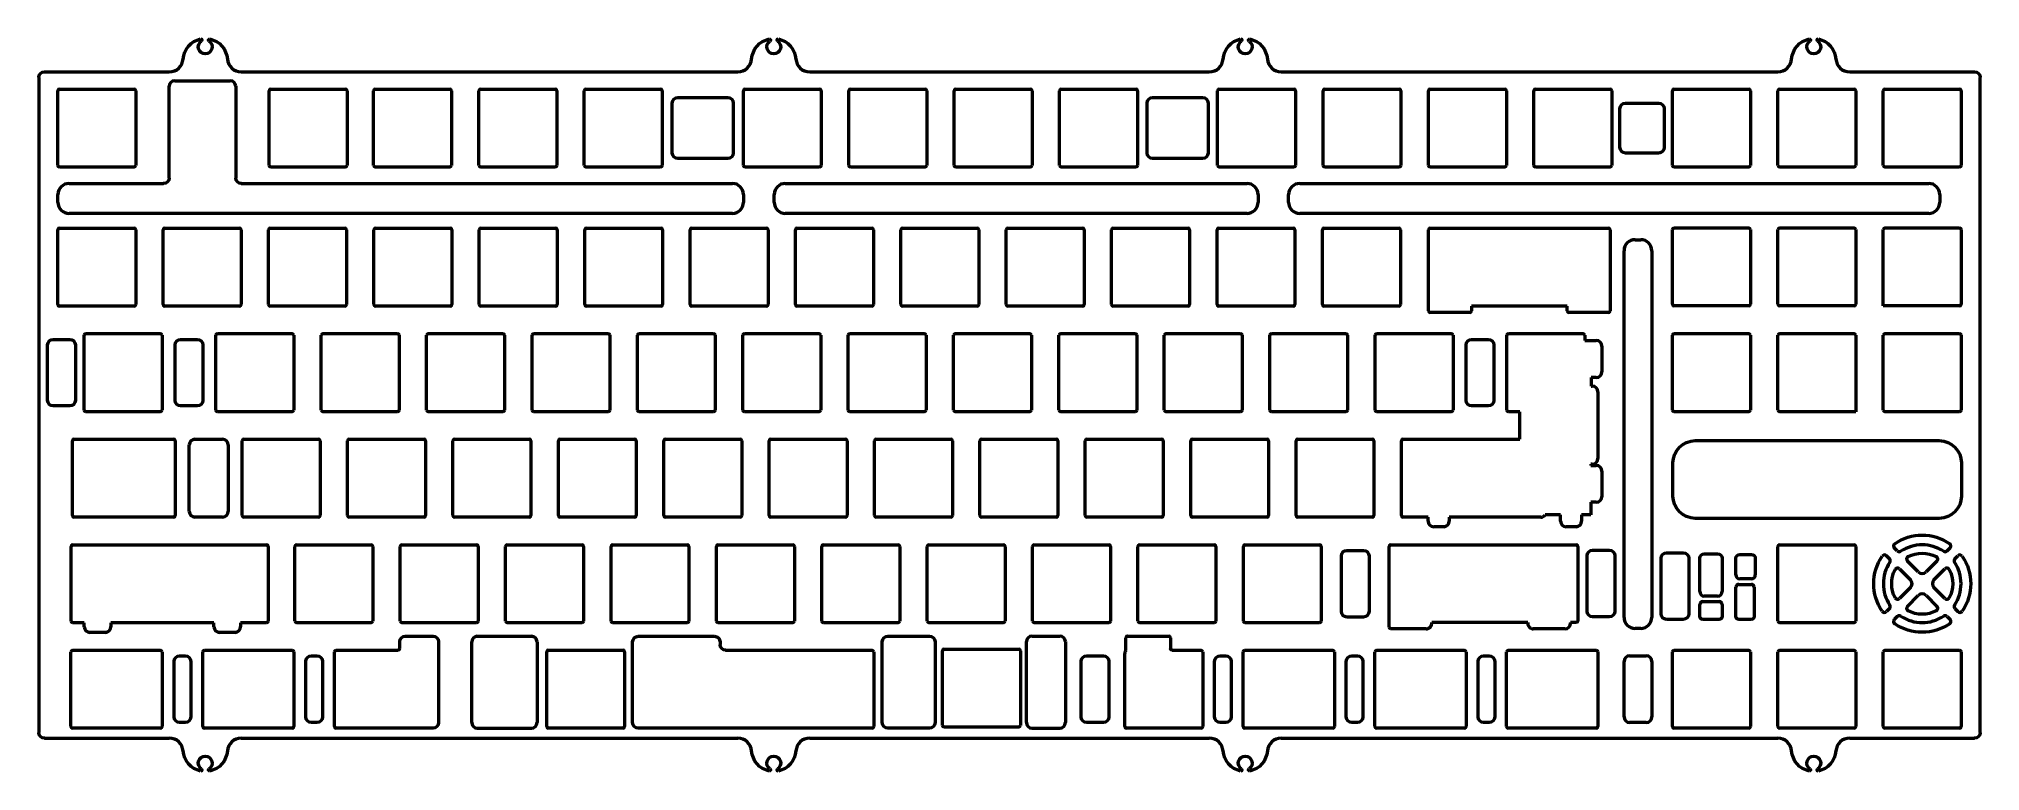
# Model space of a CAD drawing. Header units: millimetres. Extents: x 255 to 605, y 270 to 402.
import ezdxf

# ---------------------------------------------------------------- set-up
doc = ezdxf.new("R2010")
doc.units = ezdxf.units.MM
doc.header["$LTSCALE"] = 0.75
doc.layers.add('Visible', color=7, linetype='Continuous', lineweight=50)

msp = doc.modelspace()

# ---------------------------------------------------------------- linework, layer by layer
at = {"layer": 'Visible'}
for p, q in [((255.886539, 396.027938, 0.75), (278.405798, 396.027938, 0.75)), ((291.367279, 396.027938, 0.75), (380.905798, 396.027938, 0.75)), ((393.867279, 396.027938, 0.75), (465.905798, 396.027938, 0.75)), ((478.867279, 396.027938, 0.75), (568.405798, 396.027938, 0.75)), ((581.367279, 396.027938, 0.75), (603.886539, 396.027938, 0.75)), ((254.886539, 395.027938, 0.75), (254.886539, 277.027938, 0.75)), ((258.314604, 379.17605, 0.75), (258.314604, 392.62605, 0.75)), ((258.614604, 392.92605, 0.75), (272.064604, 392.92605, 0.75)), ((272.364604, 392.62605, 0.75), (272.364604, 379.17605, 0.75)), ((278.389572, 376.923366, 0.75), (278.389572, 393.42605, 0.75)), ((279.389572, 394.42605, 0.75), (289.389572, 394.42605, 0.75)), ((290.389572, 393.42605, 0.75), (290.389572, 376.923366, 0.75)), ((296.41454, 379.17605, 0.75), (296.41454, 392.62605, 0.75)), ((296.71454, 392.92605, 0.75), (310.16454, 392.92605, 0.75)), ((310.46454, 392.62605, 0.75), (310.46454, 379.17605, 0.75)), ((315.229092, 379.17605, 0.75), (315.229092, 392.62605, 0.75)), ((315.529092, 392.92605, 0.75), (328.979092, 392.92605, 0.75)), ((329.279092, 392.62605, 0.75), (329.279092, 379.17605, 0.75)), ((334.229093, 379.17605, 0.75), (334.229093, 392.62605, 0.75)), ((334.529093, 392.92605, 0.75), (347.979093, 392.92605, 0.75)), ((348.279093, 392.62605, 0.75), (348.279093, 379.17605, 0.75)), ((353.229093, 379.17605, 0.75), (353.229093, 392.62605, 0.75)), ((353.529093, 392.92605, 0.75), (366.979093, 392.92605, 0.75)), ((367.279093, 392.62605, 0.75), (367.279093, 379.17605, 0.75)), ((381.91154, 379.17605, 0.75), (381.91154, 392.62605, 0.75)), ((382.21154, 392.92605, 0.75), (395.66154, 392.92605, 0.75)), ((395.96154, 392.62605, 0.75), (395.96154, 379.17605, 0.75)), ((400.91154, 379.17605, 0.75), (400.91154, 392.62605, 0.75)), ((401.21154, 392.92605, 0.75), (414.66154, 392.92605, 0.75)), ((414.96154, 392.62605, 0.75), (414.96154, 379.17605, 0.75)), ((419.91154, 379.17605, 0.75), (419.91154, 392.62605, 0.75)), ((420.21154, 392.92605, 0.75), (433.66154, 392.92605, 0.75)), ((433.96154, 392.62605, 0.75), (433.96154, 379.17605, 0.75)), ((438.91154, 379.17605, 0.75), (438.91154, 392.62605, 0.75)), ((439.21154, 392.92605, 0.75), (452.66154, 392.92605, 0.75)), ((452.96154, 392.62605, 0.75), (452.96154, 379.17605, 0.75)), ((467.411539, 379.17605, 0.75), (467.411539, 392.62605, 0.75)), ((467.711539, 392.92605, 0.75), (481.161539, 392.92605, 0.75)), ((481.461539, 392.62605, 0.75), (481.461539, 379.17605, 0.75)), ((486.411539, 379.17605, 0.75), (486.411539, 392.62605, 0.75)), ((486.711539, 392.92605, 0.75), (500.161539, 392.92605, 0.75)), ((500.461539, 392.62605, 0.75), (500.461539, 379.17605, 0.75)), ((505.411539, 379.17605, 0.75), (505.411539, 392.62605, 0.75)), ((505.711539, 392.92605, 0.75), (519.161539, 392.92605, 0.75)), ((519.461539, 392.62605, 0.75), (519.461539, 379.17605, 0.75)), ((524.411539, 379.17605, 0.75), (524.411539, 392.62605, 0.75)), ((524.711539, 392.92605, 0.75), (538.161539, 392.92605, 0.75)), ((538.461539, 392.62605, 0.75), (538.461539, 379.17605, 0.75)), ((549.41154, 379.17605, 0.75), (549.41154, 392.62605, 0.75)), ((549.71154, 392.92605, 0.75), (563.16154, 392.92605, 0.75)), ((563.46154, 392.62605, 0.75), (563.46154, 379.17605, 0.75)), ((568.41154, 379.17605, 0.75), (568.41154, 392.62605, 0.75)), ((568.71154, 392.92605, 0.75), (582.16154, 392.92605, 0.75)), ((582.46154, 392.62605, 0.75), (582.46154, 379.17605, 0.75)), ((587.41154, 379.17605, 0.75), (587.41154, 392.62605, 0.75)), ((587.71154, 392.92605, 0.75), (601.16154, 392.92605, 0.75)), ((601.46154, 392.62605, 0.75), (601.46154, 379.17605, 0.75)), ((604.886539, 277.027938, 0.75), (604.886539, 395.027938, 0.75)), ((369.095316, 381.40105, 0.75), (369.095316, 390.40105, 0.75)), ((370.095316, 391.40105, 0.75), (379.095316, 391.40105, 0.75)), ((380.095316, 390.40105, 0.75), (380.095316, 381.40105, 0.75)), ((454.68654, 381.40105, 0.75), (454.68654, 390.40105, 0.75)), ((455.68654, 391.40105, 0.75), (464.68654, 391.40105, 0.75)), ((465.68654, 390.40105, 0.75), (465.68654, 381.40105, 0.75)), ((539.93654, 382.40105, 0.75), (539.93654, 389.40105, 0.75)), ((540.93654, 390.40105, 0.75), (546.93654, 390.40105, 0.75)), ((547.93654, 389.40105, 0.75), (547.93654, 382.40105, 0.75)), ((272.064604, 378.87605, 0.75), (258.614604, 378.87605, 0.75)), ((310.16454, 378.87605, 0.75), (296.71454, 378.87605, 0.75)), ((328.979092, 378.87605, 0.75), (315.529092, 378.87605, 0.75)), ((347.979093, 378.87605, 0.75), (334.529093, 378.87605, 0.75)), ((366.979093, 378.87605, 0.75), (353.529093, 378.87605, 0.75)), ((379.095316, 380.40105, 0.75), (370.095316, 380.40105, 0.75)), ((395.66154, 378.87605, 0.75), (382.21154, 378.87605, 0.75)), ((414.66154, 378.87605, 0.75), (401.21154, 378.87605, 0.75)), ((433.66154, 378.87605, 0.75), (420.21154, 378.87605, 0.75)), ((452.66154, 378.87605, 0.75), (439.21154, 378.87605, 0.75)), ((464.68654, 380.40105, 0.75), (455.68654, 380.40105, 0.75)), ((481.161539, 378.87605, 0.75), (467.711539, 378.87605, 0.75)), ((500.161539, 378.87605, 0.75), (486.711539, 378.87605, 0.75)), ((519.161539, 378.87605, 0.75), (505.711539, 378.87605, 0.75)), ((538.161539, 378.87605, 0.75), (524.711539, 378.87605, 0.75)), ((546.93654, 381.40105, 0.75), (540.93654, 381.40105, 0.75)), ((563.16154, 378.87605, 0.75), (549.71154, 378.87605, 0.75)), ((582.16154, 378.87605, 0.75), (568.71154, 378.87605, 0.75)), ((601.16154, 378.87605, 0.75), (587.71154, 378.87605, 0.75)), ((260.339604, 375.923366, 0.75), (277.389572, 375.923366, 0.75)), ((291.389572, 375.923366, 0.75), (379.936539, 375.923366, 0.75)), ((389.468671, 375.923366, 0.75), (472.706277, 375.923366, 0.75)), ((482.212398, 375.923366, 0.75), (595.613289, 375.923366, 0.75)), ((258.339604, 372.515872, 0.75), (258.339604, 373.923366, 0.75)), ((381.936539, 373.923366, 0.75), (381.936539, 372.515872, 0.75)), ((387.468671, 372.515872, 0.75), (387.468671, 373.923366, 0.75)), ((474.706277, 373.923366, 0.75), (474.706277, 372.515872, 0.75)), ((480.212398, 372.515872, 0.75), (480.212398, 373.923366, 0.75)), ((597.613289, 373.923366, 0.75), (597.613289, 372.515872, 0.75)), ((258.300591, 354.125387, 0.75), (258.300591, 367.575387, 0.75)), ((258.600591, 367.875387, 0.75), (272.050591, 367.875387, 0.75)), ((379.936539, 370.515872, 0.75), (260.339604, 370.515872, 0.75)), ((272.350591, 367.575387, 0.75), (272.350591, 354.125387, 0.75)), ((277.300591, 354.125387, 0.75), (277.300591, 367.575387, 0.75)), ((277.600591, 367.875387, 0.75), (291.050591, 367.875387, 0.75)), ((291.350591, 367.575387, 0.75), (291.350591, 354.125387, 0.75)), ((296.300591, 354.125387, 0.75), (296.300591, 367.575387, 0.75)), ((296.600591, 367.875387, 0.75), (310.050591, 367.875387, 0.75)), ((310.350591, 367.575387, 0.75), (310.350591, 354.125387, 0.75)), ((315.300591, 354.125387, 0.75), (315.300591, 367.575387, 0.75)), ((315.600591, 367.875387, 0.75), (329.050591, 367.875387, 0.75)), ((329.350591, 367.575387, 0.75), (329.350591, 354.125387, 0.75)), ((334.300591, 354.125387, 0.75), (334.300591, 367.575387, 0.75)), ((334.600591, 367.875387, 0.75), (348.050591, 367.875387, 0.75)), ((348.350591, 367.575387, 0.75), (348.350591, 354.125387, 0.75)), ((353.300591, 354.125387, 0.75), (353.300591, 367.575387, 0.75)), ((353.600591, 367.875387, 0.75), (367.050591, 367.875387, 0.75)), ((367.350591, 367.575387, 0.75), (367.350591, 354.125387, 0.75)), ((372.300591, 354.125387, 0.75), (372.300591, 367.575387, 0.75)), ((372.600591, 367.875387, 0.75), (386.050591, 367.875387, 0.75)), ((386.350591, 367.575387, 0.75), (386.350591, 354.125387, 0.75)), ((472.706277, 370.515872, 0.75), (389.468671, 370.515872, 0.75)), ((391.300591, 354.125387, 0.75), (391.300591, 367.575387, 0.75)), ((391.600591, 367.875387, 0.75), (405.050591, 367.875387, 0.75)), ((405.350591, 367.575387, 0.75), (405.350591, 354.125387, 0.75)), ((410.300591, 354.125387, 0.75), (410.300591, 367.575387, 0.75)), ((410.600591, 367.875387, 0.75), (424.050591, 367.875387, 0.75)), ((424.350591, 367.575387, 0.75), (424.350591, 354.125387, 0.75)), ((429.300591, 354.125387, 0.75), (429.300591, 367.575387, 0.75)), ((429.600591, 367.875387, 0.75), (443.050591, 367.875387, 0.75)), ((443.350591, 367.575387, 0.75), (443.350591, 354.125387, 0.75)), ((448.300591, 354.125387, 0.75), (448.300591, 367.575387, 0.75)), ((448.600591, 367.875387, 0.75), (462.050591, 367.875387, 0.75)), ((462.350591, 367.575387, 0.75), (462.350591, 354.125387, 0.75)), ((467.300591, 354.125387, 0.75), (467.300591, 367.575387, 0.75)), ((467.600591, 367.875387, 0.75), (481.050591, 367.875387, 0.75)), ((481.350591, 367.575387, 0.75), (481.350591, 354.125387, 0.75)), ((595.613289, 370.515872, 0.75), (482.212398, 370.515872, 0.75)), ((486.300591, 354.125387, 0.75), (486.300591, 367.575387, 0.75)), ((486.600591, 367.875387, 0.75), (500.050591, 367.875387, 0.75)), ((500.350591, 367.575387, 0.75), (500.350591, 354.125387, 0.75)), ((505.45057, 352.979472, 0.75), (505.45057, 367.575472, 0.75)), ((505.75057, 367.875474, 0.75), (537.85057, 367.875474, 0.75)), ((538.15057, 367.575472, 0.75), (538.15057, 352.979472, 0.75)), ((549.41154, 354.17605, 0.75), (549.41154, 367.62605, 0.75)), ((549.71154, 367.92605, 0.75), (563.16154, 367.92605, 0.75)), ((563.46154, 367.62605, 0.75), (563.46154, 354.17605, 0.75)), ((568.41154, 354.17605, 0.75), (568.41154, 367.62605, 0.75)), ((568.71154, 367.92605, 0.75), (582.16154, 367.92605, 0.75)), ((582.46154, 367.62605, 0.75), (582.46154, 354.17605, 0.75)), ((587.41154, 353.87605, 0.75), (587.41154, 367.62605, 0.75)), ((587.71154, 367.92605, 0.75), (601.16154, 367.92605, 0.75)), ((601.46154, 367.62605, 0.75), (601.46154, 354.17605, 0.75)), ((542.686534, 365.787967, 0.75), (543.686534, 365.787967, 0.75)), ((540.686534, 297.787966, 0.75), (540.686534, 363.787967, 0.75)), ((545.686534, 363.787967, 0.75), (545.686534, 297.787966, 0.75)), ((272.050591, 353.825387, 0.75), (258.600591, 353.825387, 0.75)), ((291.050591, 353.825387, 0.75), (277.600591, 353.825387, 0.75)), ((310.050591, 353.825387, 0.75), (296.600591, 353.825387, 0.75)), ((329.050591, 353.825387, 0.75), (315.600591, 353.825387, 0.75)), ((348.050591, 353.825387, 0.75), (334.600591, 353.825387, 0.75)), ((367.050591, 353.825387, 0.75), (353.600591, 353.825387, 0.75)), ((386.050591, 353.825387, 0.75), (372.600591, 353.825387, 0.75)), ((405.050591, 353.825387, 0.75), (391.600591, 353.825387, 0.75)), ((424.050591, 353.825387, 0.75), (410.600591, 353.825387, 0.75)), ((443.050591, 353.825387, 0.75), (429.600591, 353.825387, 0.75)), ((462.050591, 353.825387, 0.75), (448.600591, 353.825387, 0.75)), ((481.050591, 353.825387, 0.75), (467.600591, 353.825387, 0.75)), ((500.050591, 353.825387, 0.75), (486.600591, 353.825387, 0.75)), ((513.15057, 353.825387, 0.75), (513.15057, 352.979472, 0.75)), ((530.45057, 353.825387, 0.75), (513.15057, 353.825387, 0.75)), ((530.45057, 352.979472, 0.75), (530.45057, 353.825387, 0.75)), ((563.16154, 353.87605, 0.75), (549.71154, 353.87605, 0.75)), ((582.16154, 353.87605, 0.75), (568.71154, 353.87605, 0.75)), ((601.16154, 353.87605, 0.75), (587.41154, 353.87605, 0.75)), ((512.85057, 352.679472, 0.75), (505.75057, 352.679472, 0.75)), ((537.85057, 352.679472, 0.75), (530.75057, 352.679472, 0.75)), ((256.468555, 336.850387, 0.75), (256.468555, 346.850387, 0.75)), ((257.468555, 347.850387, 0.75), (260.468555, 347.850387, 0.75)), ((261.468555, 346.850387, 0.75), (261.468555, 336.850387, 0.75)), ((263.050571, 335.125387, 0.75), (263.050571, 348.575387, 0.75)), ((263.350571, 348.875387, 0.75), (276.800571, 348.875387, 0.75)), ((277.100571, 348.575387, 0.75), (277.100571, 335.125387, 0.75)), ((279.450571, 336.850387, 0.75), (279.450571, 346.850387, 0.75)), ((280.450571, 347.850387, 0.75), (283.450571, 347.850387, 0.75)), ((284.450571, 346.850387, 0.75), (284.450571, 336.850387, 0.75)), ((286.80057, 335.125387, 0.75), (286.80057, 348.575387, 0.75)), ((287.10057, 348.875387, 0.75), (300.55057, 348.875387, 0.75)), ((300.85057, 348.575387, 0.75), (300.85057, 335.125387, 0.75)), ((305.80057, 335.125387, 0.75), (305.80057, 348.575387, 0.75)), ((306.10057, 348.875387, 0.75), (319.55057, 348.875387, 0.75)), ((319.85057, 348.575387, 0.75), (319.85057, 335.125387, 0.75)), ((324.80057, 335.125387, 0.75), (324.80057, 348.575387, 0.75)), ((325.10057, 348.875387, 0.75), (338.55057, 348.875387, 0.75)), ((338.85057, 348.575387, 0.75), (338.85057, 335.125387, 0.75)), ((343.80057, 335.125387, 0.75), (343.80057, 348.575387, 0.75)), ((344.10057, 348.875387, 0.75), (357.55057, 348.875387, 0.75)), ((357.85057, 348.575387, 0.75), (357.85057, 335.125387, 0.75)), ((362.80057, 335.125387, 0.75), (362.80057, 348.575387, 0.75)), ((363.10057, 348.875387, 0.75), (376.55057, 348.875387, 0.75)), ((376.85057, 348.575387, 0.75), (376.85057, 335.125387, 0.75)), ((381.80057, 335.125387, 0.75), (381.80057, 348.575387, 0.75)), ((382.10057, 348.875387, 0.75), (395.55057, 348.875387, 0.75)), ((395.85057, 348.575387, 0.75), (395.85057, 335.125387, 0.75)), ((400.80057, 335.125387, 0.75), (400.80057, 348.575387, 0.75)), ((401.10057, 348.875387, 0.75), (414.55057, 348.875387, 0.75)), ((414.85057, 348.575387, 0.75), (414.85057, 335.125387, 0.75)), ((419.80057, 335.125387, 0.75), (419.80057, 348.575387, 0.75)), ((420.10057, 348.875387, 0.75), (433.55057, 348.875387, 0.75)), ((433.85057, 348.575387, 0.75), (433.85057, 335.125387, 0.75)), ((438.80057, 335.125387, 0.75), (438.80057, 348.575387, 0.75)), ((439.10057, 348.875387, 0.75), (452.55057, 348.875387, 0.75)), ((452.85057, 348.575387, 0.75), (452.85057, 335.125387, 0.75)), ((457.80057, 335.125387, 0.75), (457.80057, 348.575387, 0.75)), ((458.10057, 348.875387, 0.75), (471.55057, 348.875387, 0.75)), ((471.85057, 348.575387, 0.75), (471.85057, 335.125387, 0.75)), ((476.80057, 335.125387, 0.75), (476.80057, 348.575387, 0.75)), ((477.10057, 348.875387, 0.75), (490.55057, 348.875387, 0.75)), ((490.85057, 348.575387, 0.75), (490.85057, 335.125387, 0.75)), ((495.80057, 335.125387, 0.75), (495.80057, 348.575387, 0.75)), ((496.10057, 348.875387, 0.75), (509.55057, 348.875387, 0.75)), ((509.85057, 348.575387, 0.75), (509.85057, 335.125387, 0.75)), ((512.200578, 336.850387, 0.75), (512.200578, 346.850387, 0.75)), ((513.200578, 347.850387, 0.75), (516.200578, 347.850387, 0.75)), ((517.200578, 346.850387, 0.75), (517.200578, 336.850387, 0.75)), ((519.550586, 335.125387, 0.75), (519.550586, 348.575387, 0.75)), ((519.850586, 348.875387, 0.75), (533.300586, 348.875387, 0.75)), ((533.600586, 348.575387, 0.75), (533.600586, 347.645318, 0.75)), ((533.600586, 347.645318, 0.75), (535.67759, 347.645318, 0.75)), ((536.67759, 346.645318, 0.75), (536.67759, 341.990518, 0.75)), ((549.41154, 335.12605, 0.75), (549.41154, 348.57605, 0.75)), ((549.691595, 348.875387, 0.75), (563.181485, 348.875387, 0.75)), ((563.46154, 348.57605, 0.75), (563.46154, 335.12605, 0.75)), ((568.41154, 335.12605, 0.75), (568.41154, 348.575387, 0.75)), ((568.71154, 348.875387, 0.75), (582.16154, 348.875387, 0.75)), ((582.46154, 348.575387, 0.75), (582.46154, 334.82605, 0.75)), ((587.41154, 335.12605, 0.75), (587.41154, 348.575387, 0.75)), ((587.71154, 348.875387, 0.75), (601.16154, 348.875387, 0.75)), ((601.46154, 348.575387, 0.75), (601.46154, 335.12605, 0.75)), ((534.74719, 340.990518, 0.75), (534.74719, 339.414918, 0.75)), ((535.67759, 340.990518, 0.75), (534.74719, 340.990518, 0.75)), ((534.74719, 339.414918, 0.75), (534.955044, 339.414918, 0.75)), ((535.955044, 338.414918, 0.75), (535.955044, 326.364918, 0.75)), ((260.468555, 335.850387, 0.75), (257.468555, 335.850387, 0.75)), ((276.800571, 334.825387, 0.75), (263.350571, 334.825387, 0.75)), ((283.450571, 335.850387, 0.75), (280.450571, 335.850387, 0.75)), ((300.55057, 334.825387, 0.75), (287.10057, 334.825387, 0.75)), ((319.55057, 334.825387, 0.75), (306.10057, 334.825387, 0.75)), ((338.55057, 334.825387, 0.75), (325.10057, 334.825387, 0.75)), ((357.55057, 334.825387, 0.75), (344.10057, 334.825387, 0.75)), ((376.55057, 334.825387, 0.75), (363.10057, 334.825387, 0.75)), ((395.55057, 334.825387, 0.75), (382.10057, 334.825387, 0.75)), ((414.55057, 334.825387, 0.75), (401.10057, 334.825387, 0.75)), ((433.55057, 334.825387, 0.75), (420.10057, 334.825387, 0.75)), ((452.55057, 334.825387, 0.75), (439.10057, 334.825387, 0.75)), ((471.55057, 334.825387, 0.75), (458.10057, 334.825387, 0.75)), ((490.55057, 334.825387, 0.75), (477.10057, 334.825387, 0.75)), ((509.55057, 334.825387, 0.75), (496.10057, 334.825387, 0.75)), ((516.200578, 335.850387, 0.75), (513.200578, 335.850387, 0.75)), ((521.905044, 334.825387, 0.75), (519.850586, 334.825387, 0.75)), ((521.905044, 329.875389, 0.75), (521.905044, 334.825387, 0.75)), ((563.16154, 334.82605, 0.75), (549.71154, 334.82605, 0.75)), ((582.46154, 334.82605, 0.75), (568.71154, 334.82605, 0.75)), ((601.16154, 334.82605, 0.75), (587.71154, 334.82605, 0.75)), ((260.95057, 316.125389, 0.75), (260.95057, 329.575389, 0.75)), ((261.25057, 329.875389, 0.75), (279.17557, 329.875389, 0.75)), ((279.47557, 329.575389, 0.75), (279.47557, 316.125389, 0.75)), ((283.013071, 329.850389, 0.75), (288.013071, 329.850389, 0.75)), ((291.550572, 316.125389, 0.75), (291.550572, 329.575389, 0.75)), ((291.850572, 329.875389, 0.75), (305.300572, 329.875389, 0.75)), ((305.600572, 329.575389, 0.75), (305.600572, 316.125389, 0.75)), ((310.550572, 316.125389, 0.75), (310.550572, 329.575389, 0.75)), ((310.850572, 329.875389, 0.75), (324.300572, 329.875389, 0.75)), ((324.600572, 329.575389, 0.75), (324.600572, 316.125389, 0.75)), ((329.550572, 316.125389, 0.75), (329.550572, 329.575389, 0.75)), ((329.850572, 329.875389, 0.75), (343.300572, 329.875389, 0.75)), ((343.600572, 329.575389, 0.75), (343.600572, 316.125389, 0.75)), ((348.550572, 316.125389, 0.75), (348.550572, 329.575389, 0.75)), ((348.850572, 329.875389, 0.75), (362.300572, 329.875389, 0.75)), ((362.600572, 329.575389, 0.75), (362.600572, 316.125389, 0.75)), ((367.550572, 316.125389, 0.75), (367.550572, 329.575389, 0.75)), ((367.850572, 329.875389, 0.75), (381.300572, 329.875389, 0.75)), ((381.600572, 329.575389, 0.75), (381.600572, 316.125389, 0.75)), ((386.550572, 316.125389, 0.75), (386.550572, 329.575389, 0.75)), ((386.850572, 329.875389, 0.75), (400.300572, 329.875389, 0.75)), ((400.600572, 329.575389, 0.75), (400.600572, 316.125389, 0.75)), ((405.550572, 316.125389, 0.75), (405.550572, 329.575389, 0.75)), ((405.850572, 329.875389, 0.75), (419.300572, 329.875389, 0.75)), ((419.600572, 329.575389, 0.75), (419.600572, 316.125389, 0.75)), ((424.550572, 316.125389, 0.75), (424.550572, 329.575389, 0.75)), ((424.850572, 329.875389, 0.75), (438.300572, 329.875389, 0.75)), ((438.600572, 329.575389, 0.75), (438.600572, 316.125389, 0.75)), ((443.550572, 316.125389, 0.75), (443.550572, 329.575389, 0.75)), ((443.850572, 329.875389, 0.75), (457.300572, 329.875389, 0.75)), ((457.600572, 329.575389, 0.75), (457.600572, 316.125389, 0.75)), ((462.550572, 316.125389, 0.75), (462.550572, 329.575389, 0.75)), ((462.850572, 329.875389, 0.75), (476.300572, 329.875389, 0.75)), ((476.600572, 329.575389, 0.75), (476.600572, 316.125389, 0.75)), ((481.550572, 316.125389, 0.75), (481.550572, 329.575389, 0.75)), ((481.850572, 329.875389, 0.75), (495.300572, 329.875389, 0.75)), ((495.600572, 329.575389, 0.75), (495.600572, 316.125389, 0.75)), ((500.550572, 316.125389, 0.75), (500.550572, 329.575389, 0.75)), ((500.850572, 329.875389, 0.75), (521.905044, 329.875389, 0.75)), ((553.50408, 329.60776, 0.75), (597.504432, 329.60776, 0.75)), ((282.013071, 316.850389, 0.75), (282.013071, 328.850389, 0.75)), ((289.013071, 328.850389, 0.75), (289.013071, 316.850389, 0.75)), ((549.50408, 319.60776, 0.75), (549.50408, 325.60776, 0.75)), ((601.504432, 325.60776, 0.75), (601.504432, 319.60776, 0.75)), ((534.715971, 325.364918, 0.75), (534.715971, 325.136389, 0.75)), ((534.955044, 325.364918, 0.75), (534.715971, 325.364918, 0.75)), ((534.715971, 325.136389, 0.75), (535.67759, 325.136389, 0.75)), ((536.67759, 324.136389, 0.75), (536.67759, 319.514518, 0.75)), ((534.715971, 318.514518, 0.75), (534.715971, 316.246389, 0.75)), ((535.67759, 318.514518, 0.75), (534.715971, 318.514518, 0.75)), ((279.17557, 315.825389, 0.75), (261.25057, 315.825389, 0.75)), ((288.013071, 315.850389, 0.75), (283.013071, 315.850389, 0.75)), ((305.300572, 315.825389, 0.75), (291.850572, 315.825389, 0.75)), ((324.300572, 315.825389, 0.75), (310.850572, 315.825389, 0.75)), ((343.300572, 315.825389, 0.75), (329.850572, 315.825389, 0.75)), ((362.300572, 315.825389, 0.75), (348.850572, 315.825389, 0.75)), ((381.300572, 315.825389, 0.75), (367.850572, 315.825389, 0.75)), ((400.300572, 315.825389, 0.75), (386.850572, 315.825389, 0.75)), ((419.300572, 315.825389, 0.75), (405.850572, 315.825389, 0.75)), ((438.300572, 315.825389, 0.75), (424.850572, 315.825389, 0.75)), ((457.300572, 315.825389, 0.75), (443.850572, 315.825389, 0.75)), ((476.300572, 315.825389, 0.75), (462.850572, 315.825389, 0.75)), ((495.300572, 315.825389, 0.75), (481.850572, 315.825389, 0.75)), ((505.361571, 315.825389, 0.75), (500.850572, 315.825389, 0.75)), ((505.361571, 315.103389, 0.75), (505.361571, 315.825389, 0.75)), ((509.163571, 315.825389, 0.75), (509.163571, 315.103389, 0.75)), ((525.675571, 315.825389, 0.75), (509.163571, 315.825389, 0.75)), ((529.237571, 316.225389, 0.75), (526.475571, 316.225389, 0.75)), ((529.237571, 315.103389, 0.75), (529.237571, 316.225389, 0.75)), ((533.039571, 316.246389, 0.75), (533.039571, 315.103389, 0.75)), ((534.715971, 316.246389, 0.75), (533.039571, 316.246389, 0.75)), ((597.504432, 315.60776, 0.75), (553.50408, 315.60776, 0.75)), ((508.163571, 314.103389, 0.75), (506.361571, 314.103389, 0.75)), ((532.039571, 314.103389, 0.75), (530.237571, 314.103389, 0.75)), ((260.714604, 297.125389, 0.75), (260.714604, 310.575389, 0.75)), ((261.014604, 310.875389, 0.75), (295.954604, 310.875389, 0.75)), ((296.254604, 310.575389, 0.75), (296.254604, 297.125389, 0.75)), ((301.050571, 297.125389, 0.75), (301.050571, 310.575389, 0.75)), ((301.350571, 310.875389, 0.75), (314.800571, 310.875389, 0.75)), ((315.100571, 310.575389, 0.75), (315.100571, 297.125389, 0.75)), ((320.050571, 297.125389, 0.75), (320.050571, 310.575389, 0.75)), ((320.350571, 310.875389, 0.75), (333.800571, 310.875389, 0.75)), ((334.100571, 310.575389, 0.75), (334.100571, 297.125389, 0.75)), ((339.050571, 297.125389, 0.75), (339.050571, 310.575389, 0.75)), ((339.350571, 310.875389, 0.75), (352.800571, 310.875389, 0.75)), ((353.100571, 310.575389, 0.75), (353.100571, 297.125389, 0.75)), ((358.050571, 297.125389, 0.75), (358.050571, 310.575389, 0.75)), ((358.350571, 310.875389, 0.75), (371.800571, 310.875389, 0.75)), ((372.100571, 310.575389, 0.75), (372.100571, 297.125389, 0.75)), ((377.050571, 297.125389, 0.75), (377.050571, 310.575389, 0.75)), ((377.350571, 310.875389, 0.75), (390.800571, 310.875389, 0.75)), ((391.100571, 310.575389, 0.75), (391.100571, 297.125389, 0.75)), ((396.050571, 297.125389, 0.75), (396.050571, 310.575389, 0.75)), ((396.350571, 310.875389, 0.75), (409.800571, 310.875389, 0.75)), ((410.100571, 310.575389, 0.75), (410.100571, 297.125389, 0.75)), ((415.050571, 297.125389, 0.75), (415.050571, 310.575389, 0.75)), ((415.350571, 310.875389, 0.75), (428.800571, 310.875389, 0.75)), ((429.100571, 310.575389, 0.75), (429.100571, 297.125389, 0.75)), ((434.050571, 297.125389, 0.75), (434.050571, 310.575389, 0.75)), ((434.350571, 310.875389, 0.75), (447.800571, 310.875389, 0.75)), ((448.100571, 310.575389, 0.75), (448.100571, 297.125389, 0.75)), ((453.050571, 297.125389, 0.75), (453.050571, 310.575389, 0.75)), ((453.350571, 310.875389, 0.75), (466.800571, 310.875389, 0.75)), ((467.100571, 310.575389, 0.75), (467.100571, 297.125389, 0.75)), ((472.050571, 297.125389, 0.75), (472.050571, 310.575389, 0.75)), ((472.350571, 310.875389, 0.75), (485.800571, 310.875389, 0.75)), ((486.100571, 310.575389, 0.75), (486.100571, 297.125389, 0.75)), ((489.713071, 298.850389, 0.75), (489.713071, 308.850389, 0.75)), ((490.713071, 309.850389, 0.75), (493.713071, 309.850389, 0.75)), ((494.713071, 308.850389, 0.75), (494.713071, 298.850389, 0.75)), ((498.325571, 296.025389, 0.75), (498.325571, 310.575389, 0.75)), ((498.625571, 310.875389, 0.75), (532.048186, 310.875389, 0.75)), ((532.348186, 310.575861, 0.75), (532.369272, 297.175861, 0.75)), ((534.022632, 298.875861, 0.75), (534.022632, 308.875861, 0.75)), ((535.022632, 309.875861, 0.75), (538.022632, 309.875861, 0.75)), ((539.022632, 308.875861, 0.75), (539.022632, 298.875861, 0.75)), ((547.350445, 298.424657, 0.75), (547.350445, 308.424657, 0.75)), ((548.350445, 309.424657, 0.75), (551.350445, 309.424657, 0.75)), ((552.350445, 308.424657, 0.75), (552.350445, 298.424657, 0.75)), ((554.350445, 302.424657, 0.75), (554.350445, 308.424657, 0.75)), ((555.150445, 309.224657, 0.75), (557.550445, 309.224657, 0.75)), ((558.350445, 308.424657, 0.75), (558.350445, 302.424657, 0.75)), ((560.850445, 305.424657, 0.75), (560.850445, 308.424657, 0.75)), ((561.550445, 309.124657, 0.75), (563.650445, 309.124657, 0.75)), ((564.350445, 308.424657, 0.75), (564.350445, 305.424657, 0.75)), ((568.41154, 297.125389, 0.75), (568.41154, 310.575389, 0.75)), ((568.71154, 310.875389, 0.75), (582.16154, 310.875389, 0.75)), ((582.46154, 310.575389, 0.75), (582.46154, 297.125389, 0.75)), ((588.53328, 308.335223, 0.75), (587.993035, 308.875467, 0.75)), ((589.947493, 309.749436, 0.75), (589.407249, 310.289681, 0.75)), ((598.925584, 309.749436, 0.75), (599.465829, 310.289681, 0.75)), ((600.339798, 308.335223, 0.75), (600.880042, 308.875467, 0.75)), ((563.650445, 304.724657, 0.75), (561.550445, 304.724657, 0.75)), ((590.356748, 306.511755, 0.75), (592.315218, 304.553284, 0.75)), ((593.729432, 305.967497, 0.75), (591.770961, 307.925968, 0.75)), ((597.102116, 307.925968, 0.75), (595.143646, 305.967497, 0.75)), ((596.557859, 304.553284, 0.75), (598.51633, 306.511755, 0.75)), ((557.550445, 301.624657, 0.75), (555.150445, 301.624657, 0.75)), ((560.850445, 297.924657, 0.75), (560.850445, 303.224657, 0.75)), ((561.350445, 303.724657, 0.75), (563.64542, 303.724657, 0.75)), ((564.14542, 303.224657, 0.75), (564.14542, 297.924657, 0.75)), ((592.315218, 303.13907, 0.75), (590.356748, 301.180599, 0.75)), ((591.770961, 299.766386, 0.75), (593.729432, 301.724857, 0.75)), ((595.143646, 301.724857, 0.75), (597.102116, 299.766386, 0.75)), ((598.51633, 301.180599, 0.75), (596.557859, 303.13907, 0.75)), ((493.713071, 297.850389, 0.75), (490.713071, 297.850389, 0.75)), ((538.022632, 297.875861, 0.75), (535.022632, 297.875861, 0.75)), ((554.350445, 297.924657, 0.75), (554.350445, 300.124657, 0.75)), ((554.850445, 300.624657, 0.75), (557.850445, 300.624657, 0.75)), ((558.350445, 300.124657, 0.75), (558.350445, 297.924657, 0.75)), ((588.53328, 299.357131, 0.75), (587.993035, 298.816887, 0.75)), ((589.947493, 297.942918, 0.75), (589.407249, 297.402673, 0.75)), ((598.925584, 297.942918, 0.75), (599.465829, 297.402673, 0.75)), ((600.339798, 299.357131, 0.75), (600.880042, 298.816887, 0.75)), ((263.085603, 296.825389, 0.75), (261.014604, 296.825389, 0.75)), ((263.085603, 296.088389, 0.75), (263.085603, 296.825389, 0.75)), ((266.887603, 295.088389, 0.75), (264.085603, 295.088389, 0.75)), ((267.887603, 296.825389, 0.75), (267.887603, 296.088389, 0.75)), ((286.461603, 296.825389, 0.75), (267.887603, 296.825389, 0.75)), ((286.461603, 296.088389, 0.75), (286.461603, 296.825389, 0.75)), ((290.263603, 295.088389, 0.75), (287.461603, 295.088389, 0.75)), ((291.263603, 296.825389, 0.75), (291.263603, 296.088389, 0.75)), ((295.954604, 296.825389, 0.75), (291.263603, 296.825389, 0.75)), ((314.800571, 296.825389, 0.75), (301.350571, 296.825389, 0.75)), ((333.800571, 296.825389, 0.75), (320.350571, 296.825389, 0.75)), ((320.955529, 294.412475, 0.75), (325.955529, 294.412475, 0.75)), ((333.942636, 294.373508, 0.75), (343.705157, 294.377219, 0.75)), ((352.800571, 296.825389, 0.75), (339.350571, 296.825389, 0.75)), ((371.800571, 296.825389, 0.75), (358.350571, 296.825389, 0.75)), ((362.942636, 294.373508, 0.75), (376.705157, 294.378738, 0.75)), ((376.705157, 294.378738, 0.75), (376.705157, 294.377219, 0.75)), ((390.800571, 296.825389, 0.75), (377.350571, 296.825389, 0.75)), ((409.800571, 296.825389, 0.75), (396.350571, 296.825389, 0.75)), ((407.955529, 294.412475, 0.75), (415.455529, 294.412475, 0.75)), ((428.800571, 296.825389, 0.75), (415.350571, 296.825389, 0.75)), ((433.955529, 294.412475, 0.75), (438.955529, 294.412475, 0.75)), ((447.800571, 296.825389, 0.75), (434.350571, 296.825389, 0.75)), ((450.883721, 291.875389, 0.75), (450.883266, 294.112414, 0.75)), ((451.183266, 294.412475, 0.75), (458.583409, 294.412475, 0.75)), ((466.800571, 296.825389, 0.75), (453.350571, 296.825389, 0.75)), ((458.883409, 294.112475, 0.75), (458.883409, 292.175389, 0.75)), ((485.800571, 296.825389, 0.75), (472.350571, 296.825389, 0.75)), ((505.025571, 295.725389, 0.75), (498.625571, 295.725389, 0.75)), ((523.336885, 296.875389, 0.75), (506.014257, 296.875389, 0.75)), ((530.025571, 295.725389, 0.75), (524.325571, 295.725389, 0.75)), ((532.069273, 296.875389, 0.75), (531.025571, 296.875389, 0.75)), ((531.025571, 296.875389, 0.75), (531.025571, 296.725389, 0.75)), ((543.686534, 295.787966, 0.75), (542.686534, 295.787966, 0.75)), ((551.350445, 297.424657, 0.75), (548.350445, 297.424657, 0.75)), ((557.850445, 297.424657, 0.75), (554.850445, 297.424657, 0.75)), ((563.64542, 297.424657, 0.75), (561.350445, 297.424657, 0.75)), ((582.16154, 296.825389, 0.75), (568.71154, 296.825389, 0.75)), ((260.675572, 278.125389, 0.75), (260.675572, 291.575389, 0.75)), ((260.975572, 291.875389, 0.75), (276.817962, 291.875389, 0.75)), ((277.117962, 291.575389, 0.75), (277.117962, 278.125389, 0.75)), ((280.271766, 290.850389, 0.75), (281.271766, 290.850389, 0.75)), ((284.42557, 278.125389, 0.75), (284.42557, 291.575389, 0.75)), ((284.72557, 291.875389, 0.75), (300.567961, 291.875389, 0.75)), ((300.867961, 291.575389, 0.75), (300.867961, 278.125389, 0.75)), ((304.021766, 290.850389, 0.75), (305.021766, 290.850389, 0.75)), ((308.175571, 278.125389, 0.75), (308.175571, 291.575389, 0.75)), ((308.475571, 291.875389, 0.75), (319.655529, 291.875389, 0.75)), ((319.955529, 292.175389, 0.75), (319.955529, 293.412475, 0.75)), ((326.955529, 293.412475, 0.75), (326.955529, 278.825389, 0.75)), ((332.943016, 278.825389, 0.75), (332.943016, 293.373508, 0.75)), ((344.705538, 293.377219, 0.75), (344.705538, 278.825389, 0.75)), ((346.443803, 278.130825, 0.75), (346.443803, 291.580825, 0.75)), ((346.743803, 291.880825, 0.75), (360.193803, 291.880825, 0.75)), ((360.493803, 291.580825, 0.75), (360.493803, 278.130825, 0.75)), ((361.943016, 278.825389, 0.75), (361.943016, 293.373508, 0.75)), ((377.705538, 293.377219, 0.75), (377.705538, 292.874389, 0.75)), ((378.705538, 291.874389, 0.75), (405.12383, 291.87439, 0.75)), ((405.42383, 291.574389, 0.75), (405.42383, 278.125389, 0.75)), ((406.955529, 278.825389, 0.75), (406.955529, 293.412475, 0.75)), ((416.455529, 293.412475, 0.75), (416.455529, 278.825389, 0.75)), ((417.805103, 278.321325, 0.75), (417.805103, 291.771325, 0.75)), ((418.105103, 292.071325, 0.75), (431.555103, 292.071325, 0.75)), ((431.855103, 291.771325, 0.75), (431.855103, 278.321325, 0.75)), ((432.955529, 278.825389, 0.75), (432.955529, 293.412475, 0.75)), ((439.955529, 293.412475, 0.75), (439.955529, 278.825389, 0.75)), ((443.815549, 290.850389, 0.75), (446.815549, 290.850389, 0.75)), ((450.67557, 278.125389, 0.75), (450.67557, 291.264672, 0.75)), ((459.183409, 291.875389, 0.75), (464.42557, 291.875389, 0.75)), ((464.72557, 291.575389, 0.75), (464.72557, 278.125389, 0.75)), ((467.869365, 290.850389, 0.75), (468.869365, 290.850389, 0.75)), ((472.01316, 278.125389, 0.75), (472.01316, 291.575389, 0.75)), ((472.31316, 291.875389, 0.75), (488.155551, 291.875389, 0.75)), ((488.455551, 291.575389, 0.75), (488.455551, 278.125389, 0.75)), ((491.609355, 290.850389, 0.75), (492.609355, 290.850389, 0.75)), ((495.763159, 278.125389, 0.75), (495.763159, 291.575389, 0.75)), ((496.063159, 291.875389, 0.75), (511.905549, 291.875389, 0.75)), ((512.205549, 291.575389, 0.75), (512.205549, 278.125389, 0.75)), ((515.359354, 290.850389, 0.75), (516.359354, 290.850389, 0.75)), ((519.513159, 278.125389, 0.75), (519.513159, 291.575389, 0.75)), ((519.813159, 291.875389, 0.75), (535.65555, 291.875389, 0.75)), ((535.95555, 291.575389, 0.75), (535.95555, 278.125389, 0.75)), ((541.686528, 290.850389, 0.75), (544.686535, 290.850389, 0.75)), ((549.41154, 278.125389, 0.75), (549.41154, 291.575389, 0.75)), ((549.71154, 291.875389, 0.75), (563.16154, 291.875389, 0.75)), ((563.46154, 291.575389, 0.75), (563.46154, 278.125389, 0.75)), ((568.41154, 278.125389, 0.75), (568.41154, 291.575389, 0.75)), ((568.71154, 291.875389, 0.75), (582.16154, 291.875389, 0.75)), ((582.46154, 291.575389, 0.75), (582.46154, 278.125389, 0.75)), ((587.41154, 278.125389, 0.75), (587.41154, 291.575389, 0.75)), ((587.71154, 291.875389, 0.75), (601.16154, 291.875389, 0.75)), ((601.46154, 291.575389, 0.75), (601.46154, 278.125389, 0.75)), ((279.271766, 279.850389, 0.75), (279.271766, 289.850389, 0.75)), ((282.271766, 289.850389, 0.75), (282.271766, 279.850389, 0.75)), ((303.021766, 279.850389, 0.75), (303.021766, 289.850389, 0.75)), ((306.021766, 289.850389, 0.75), (306.021766, 279.850389, 0.75)), ((442.815549, 279.850389, 0.75), (442.815549, 289.850389, 0.75)), ((447.815549, 289.850389, 0.75), (447.815549, 279.850389, 0.75)), ((466.869365, 279.850389, 0.75), (466.869365, 289.850389, 0.75)), ((469.869365, 289.850389, 0.75), (469.869365, 279.850389, 0.75)), ((490.609355, 279.850389, 0.75), (490.609355, 289.850389, 0.75)), ((493.609355, 289.850389, 0.75), (493.609355, 279.850389, 0.75)), ((514.359354, 279.850389, 0.75), (514.359354, 289.850389, 0.75)), ((517.359354, 289.850389, 0.75), (517.359354, 279.850389, 0.75)), ((540.686528, 279.850389, 0.75), (540.686528, 289.850389, 0.75)), ((545.686535, 289.850389, 0.75), (545.686535, 279.850389, 0.75)), ((276.817962, 277.825389, 0.75), (260.975572, 277.825389, 0.75)), ((281.271766, 278.850389, 0.75), (280.271766, 278.850389, 0.75)), ((300.567961, 277.825389, 0.75), (284.72557, 277.825389, 0.75)), ((305.021766, 278.850389, 0.75), (304.021766, 278.850389, 0.75)), ((325.955529, 277.825389, 0.75), (308.475571, 277.825389, 0.75)), ((333.943016, 277.825389, 0.75), (343.705538, 277.825389, 0.75)), ((360.193803, 277.830825, 0.75), (346.743803, 277.830825, 0.75)), ((405.12383, 277.825388, 0.75), (362.943016, 277.825389, 0.75)), ((415.455529, 277.825389, 0.75), (407.955529, 277.825389, 0.75)), ((431.555103, 278.021325, 0.75), (418.105103, 278.021325, 0.75)), ((433.955529, 277.825389, 0.75), (438.955529, 277.825389, 0.75)), ((446.815549, 278.850389, 0.75), (443.815549, 278.850389, 0.75)), ((464.42557, 277.825389, 0.75), (450.97557, 277.825389, 0.75)), ((468.869365, 278.850389, 0.75), (467.869365, 278.850389, 0.75)), ((488.155551, 277.825389, 0.75), (472.31316, 277.825389, 0.75)), ((492.609355, 278.850389, 0.75), (491.609355, 278.850389, 0.75)), ((511.905549, 277.825389, 0.75), (496.063159, 277.825389, 0.75)), ((516.359354, 278.850389, 0.75), (515.359354, 278.850389, 0.75)), ((535.65555, 277.825389, 0.75), (519.813159, 277.825389, 0.75)), ((544.686535, 278.850389, 0.75), (541.686528, 278.850389, 0.75)), ((563.16154, 277.825389, 0.75), (549.71154, 277.825389, 0.75)), ((582.16154, 277.825389, 0.75), (568.71154, 277.825389, 0.75)), ((601.16154, 277.825389, 0.75), (587.71154, 277.825389, 0.75)), ((255.886539, 276.027938, 0.75), (278.405798, 276.027938, 0.75)), ((291.367279, 276.027938, 0.75), (380.905798, 276.027938, 0.75)), ((393.867279, 276.027938, 0.75), (465.905798, 276.027938, 0.75)), ((478.867279, 276.027938, 0.75), (568.405798, 276.027938, 0.75)), ((581.367279, 276.027938, 0.75), (603.886539, 276.027938, 0.75))]:
    msp.add_line(p, q, dxfattribs=at)
at = {"layer": 'Visible', "extrusion": (0, 0, -1)}
for centre, radius, start, end in [((-284.886539, 398.027938, -0.75), 4, 4.411726, 78.03916), ((-284.886539, 400.527938, -0.75), 1.25, 122.896275, 57.103725), ((-284.099015, 401.745438, -0.75), 0.2, 78.03916, 237.103725), ((-285.674063, 401.745438, -0.75), 0.2, 302.896275, 101.96084), ((-284.886539, 398.027938, -0.75), 4, 101.96084, 175.588274), ((-387.386539, 398.027938, -0.75), 4, 4.411726, 78.03916), ((-387.386539, 400.527938, -0.75), 1.25, 122.896275, 57.103725), ((-386.599015, 401.745438, -0.75), 0.2, 78.03916, 237.103725), ((-388.174063, 401.745438, -0.75), 0.2, 302.896275, 101.96084), ((-387.386539, 398.027938, -0.75), 4, 101.96084, 175.588274), ((-472.386539, 398.027938, -0.75), 4, 4.411726, 78.03916), ((-472.386539, 400.527938, -0.75), 1.25, 122.896275, 57.103725), ((-471.599015, 401.745438, -0.75), 0.2, 78.03916, 237.103725), ((-473.174063, 401.745438, -0.75), 0.2, 302.896275, 101.96084), ((-472.386539, 398.027938, -0.75), 4, 101.96084, 175.588274), ((-574.886539, 398.027938, -0.75), 4, 4.411726, 78.03916), ((-574.886539, 400.527938, -0.75), 1.25, 122.896275, 57.103725), ((-574.099015, 401.745438, -0.75), 0.2, 78.03916, 237.103725), ((-575.674063, 401.745438, -0.75), 0.2, 302.896275, 101.96084), ((-574.886539, 398.027938, -0.75), 4, 101.96084, 175.588274), ((-255.886539, 395.027938, -0.75), 1, 0, 90), ((-603.886539, 395.027938, -0.75), 1, 90, 180), ((-370.095316, 390.40105, -0.75), 1, 0, 90), ((-379.095316, 390.40105, -0.75), 1, 90, 180), ((-455.68654, 390.40105, -0.75), 1, 0, 90), ((-464.68654, 390.40105, -0.75), 1, 90, 180), ((-540.93654, 389.40105, -0.75), 1, 0, 90), ((-546.93654, 389.40105, -0.75), 1, 90, 180), ((-540.93654, 382.40105, -0.75), 1, 270, 0), ((-546.93654, 382.40105, -0.75), 1, 180, 270), ((-370.095316, 381.40105, -0.75), 1, 270, 0), ((-379.095316, 381.40105, -0.75), 1, 180, 270), ((-455.68654, 381.40105, -0.75), 1, 270, 0), ((-464.68654, 381.40105, -0.75), 1, 180, 270), ((-257.468555, 346.850387, -0.75), 1, 0, 90), ((-260.468555, 346.850387, -0.75), 1, 90, 180), ((-280.450571, 346.850387, -0.75), 1, 0, 90), ((-283.450571, 346.850387, -0.75), 1, 90, 180), ((-513.200578, 346.850387, -0.75), 1, 0, 90), ((-516.200578, 346.850387, -0.75), 1, 90, 180), ((-257.468555, 336.850387, -0.75), 1, 270, 0), ((-260.468555, 336.850387, -0.75), 1, 180, 270), ((-280.450571, 336.850387, -0.75), 1, 270, 0), ((-283.450571, 336.850387, -0.75), 1, 180, 270), ((-513.200578, 336.850387, -0.75), 1, 270, 0), ((-516.200578, 336.850387, -0.75), 1, 180, 270), ((-553.50408, 325.60776, -0.75), 4, 0, 90), ((-597.504432, 325.60776, -0.75), 4, 90, 180), ((-553.50408, 319.60776, -0.75), 4, 270, 0), ((-597.504432, 319.60776, -0.75), 4, 180, 270), ((-594.436539, 303.846177, -0.75), 8.75, 55.475682, 124.524318), ((-490.713071, 308.850389, -0.75), 1, 0, 90), ((-493.713071, 308.850389, -0.75), 1, 90, 180), ((-535.022632, 308.875861, -0.75), 1, 0, 90), ((-538.022632, 308.875861, -0.75), 1, 90, 180), ((-548.350445, 308.424657, -0.75), 1, 0, 90), ((-551.350445, 308.424657, -0.75), 1, 90, 180), ((-555.150445, 308.424657, -0.75), 0.8, 0, 90), ((-557.550445, 308.424657, -0.75), 0.8, 90, 180), ((-561.550445, 308.424657, -0.75), 0.7, 0, 90), ((-563.650445, 308.424657, -0.75), 0.7, 90, 180), ((-594.436539, 303.846177, -0.75), 8.75, 325.475682, 34.524318), ((-594.436539, 303.846177, -0.75), 8.75, 145.475682, 214.524318), ((-490.713071, 298.850389, -0.75), 1, 270, 0), ((-493.713071, 298.850389, -0.75), 1, 180, 270), ((-535.022632, 298.875861, -0.75), 1, 270, 0), ((-538.022632, 298.875861, -0.75), 1, 180, 270), ((-548.350445, 298.424657, -0.75), 1, 270, 0), ((-551.350445, 298.424657, -0.75), 1, 180, 270), ((-554.850445, 297.924657, -0.75), 0.5, 270, 0), ((-557.850445, 297.924657, -0.75), 0.5, 180, 270), ((-561.350445, 297.924657, -0.75), 0.5, 270, 0), ((-563.64542, 297.924657, -0.75), 0.5, 180, 270), ((-320.955529, 293.412475, -0.75), 1, 0, 90), ((-325.955529, 293.412475, -0.75), 1, 90, 180), ((-362.943016, 293.373508, -0.75), 1, 0, 89.978221), ((-376.705538, 293.377219, -0.75), 1, 89.978221, 180), ((-407.955529, 293.412475, -0.75), 1, 0, 90), ((-415.455529, 293.412475, -0.75), 1, 90, 180), ((-594.436539, 303.846177, -0.75), 8.75, 235.475682, 304.524318), ((-280.271766, 289.850389, -0.75), 1, 0, 90), ((-281.271766, 289.850389, -0.75), 1, 90, 180), ((-304.021766, 289.850389, -0.75), 1, 0, 90), ((-305.021766, 289.850389, -0.75), 1, 90, 180), ((-319.655529, 292.175389, -0.75), 0.3, 180, 270), ((-378.705538, 292.874389, -0.75), 1, 270, 0), ((-443.815549, 289.850389, -0.75), 1, 0, 90), ((-446.815549, 289.850389, -0.75), 1, 90, 180), ((-459.183409, 292.175389, -0.75), 0.3, 270, 0), ((-467.869365, 289.850389, -0.75), 1, 0, 90), ((-468.869365, 289.850389, -0.75), 1, 90, 180), ((-491.609355, 289.850389, -0.75), 1, 0, 90), ((-492.609355, 289.850389, -0.75), 1, 90, 180), ((-515.359354, 289.850389, -0.75), 1, 0, 90), ((-516.359354, 289.850389, -0.75), 1, 90, 180), ((-255.886539, 277.027938, -0.75), 1, 270, 0), ((-280.271766, 279.850389, -0.75), 1, 270, 0), ((-281.271766, 279.850389, -0.75), 1, 180, 270), ((-304.021766, 279.850389, -0.75), 1, 270, 0), ((-305.021766, 279.850389, -0.75), 1, 180, 270), ((-325.955529, 278.825389, -0.75), 1, 180, 270), ((-362.943016, 278.825389, -0.75), 1, 270, 0), ((-407.955529, 278.825389, -0.75), 1, 270, 0), ((-415.455529, 278.825389, -0.75), 1, 180, 270), ((-443.815549, 279.850389, -0.75), 1, 270, 0), ((-446.815549, 279.850389, -0.75), 1, 180, 270), ((-467.869365, 279.850389, -0.75), 1, 270, 0), ((-468.869365, 279.850389, -0.75), 1, 180, 270), ((-491.609355, 279.850389, -0.75), 1, 270, 0), ((-492.609355, 279.850389, -0.75), 1, 180, 270), ((-515.359354, 279.850389, -0.75), 1, 270, 0), ((-516.359354, 279.850389, -0.75), 1, 180, 270), ((-603.886539, 277.027938, -0.75), 1, 180, 270)]:
    msp.add_arc(centre, radius, start, end, dxfattribs=at)
at = {"layer": 'Visible'}
for centre, radius, start, end in [((278.405798, 398.527938, 0.75), 2.5, 270, 355.588274), ((291.367279, 398.527938, 0.75), 2.5, 184.411726, 270), ((380.905798, 398.527938, 0.75), 2.5, 270, 355.588274), ((393.867279, 398.527938, 0.75), 2.5, 184.411726, 270), ((465.905798, 398.527938, 0.75), 2.5, 270, 355.588274), ((478.867279, 398.527938, 0.75), 2.5, 184.411726, 270), ((568.405798, 398.527938, 0.75), 2.5, 270, 355.588274), ((581.367279, 398.527938, 0.75), 2.5, 184.411726, 270), ((258.614604, 392.62605, 0.75), 0.3, 90, 180), ((272.064604, 392.62605, 0.75), 0.3, 0, 90), ((279.389572, 393.42605, 0.75), 1, 90, 180), ((289.389572, 393.42605, 0.75), 1, 0, 90), ((296.71454, 392.62605, 0.75), 0.3, 90, 180), ((310.16454, 392.62605, 0.75), 0.3, 0, 90), ((315.529092, 392.62605, 0.75), 0.3, 90, 180), ((328.979092, 392.62605, 0.75), 0.3, 0, 90), ((334.529093, 392.62605, 0.75), 0.3, 90, 180), ((347.979093, 392.62605, 0.75), 0.3, 0, 90), ((353.529093, 392.62605, 0.75), 0.3, 90, 180), ((366.979093, 392.62605, 0.75), 0.3, 0, 90), ((382.21154, 392.62605, 0.75), 0.3, 90, 180), ((395.66154, 392.62605, 0.75), 0.3, 0, 90), ((401.21154, 392.62605, 0.75), 0.3, 90, 180), ((414.66154, 392.62605, 0.75), 0.3, 0, 90), ((420.21154, 392.62605, 0.75), 0.3, 90, 180), ((433.66154, 392.62605, 0.75), 0.3, 0, 90), ((439.21154, 392.62605, 0.75), 0.3, 90, 180), ((452.66154, 392.62605, 0.75), 0.3, 0, 90), ((467.711539, 392.62605, 0.75), 0.3, 90, 180), ((481.161539, 392.62605, 0.75), 0.3, 0, 90), ((486.711539, 392.62605, 0.75), 0.3, 90, 180), ((500.161539, 392.62605, 0.75), 0.3, 0, 90), ((505.711539, 392.62605, 0.75), 0.3, 90, 180), ((519.161539, 392.62605, 0.75), 0.3, 0, 90), ((524.711539, 392.62605, 0.75), 0.3, 90, 180), ((538.161539, 392.62605, 0.75), 0.3, 0, 90), ((549.71154, 392.62605, 0.75), 0.3, 90, 180), ((563.16154, 392.62605, 0.75), 0.3, 0, 90), ((568.71154, 392.62605, 0.75), 0.3, 90, 180), ((582.16154, 392.62605, 0.75), 0.3, 0, 90), ((587.71154, 392.62605, 0.75), 0.3, 90, 180), ((601.16154, 392.62605, 0.75), 0.3, 0, 90), ((258.614604, 379.17605, 0.75), 0.3, 180, 270), ((272.064604, 379.17605, 0.75), 0.3, 270, 0), ((296.71454, 379.17605, 0.75), 0.3, 180, 270), ((310.16454, 379.17605, 0.75), 0.3, 270, 0), ((315.529092, 379.17605, 0.75), 0.3, 180, 270), ((328.979092, 379.17605, 0.75), 0.3, 270, 0), ((334.529093, 379.17605, 0.75), 0.3, 180, 270), ((347.979093, 379.17605, 0.75), 0.3, 270, 0), ((353.529093, 379.17605, 0.75), 0.3, 180, 270), ((366.979093, 379.17605, 0.75), 0.3, 270, 0), ((382.21154, 379.17605, 0.75), 0.3, 180, 270), ((395.66154, 379.17605, 0.75), 0.3, 270, 0), ((401.21154, 379.17605, 0.75), 0.3, 180, 270), ((414.66154, 379.17605, 0.75), 0.3, 270, 0), ((420.21154, 379.17605, 0.75), 0.3, 180, 270), ((433.66154, 379.17605, 0.75), 0.3, 270, 0), ((439.21154, 379.17605, 0.75), 0.3, 180, 270), ((452.66154, 379.17605, 0.75), 0.3, 270, 0), ((467.711539, 379.17605, 0.75), 0.3, 180, 270), ((481.161539, 379.17605, 0.75), 0.3, 270, 0), ((486.711539, 379.17605, 0.75), 0.3, 180, 270), ((500.161539, 379.17605, 0.75), 0.3, 270, 0), ((505.711539, 379.17605, 0.75), 0.3, 180, 270), ((519.161539, 379.17605, 0.75), 0.3, 270, 0), ((524.711539, 379.17605, 0.75), 0.3, 180, 270), ((538.161539, 379.17605, 0.75), 0.3, 270, 0), ((549.71154, 379.17605, 0.75), 0.3, 180, 270), ((563.16154, 379.17605, 0.75), 0.3, 270, 0), ((568.71154, 379.17605, 0.75), 0.3, 180, 270), ((582.16154, 379.17605, 0.75), 0.3, 270, 0), ((587.71154, 379.17605, 0.75), 0.3, 180, 270), ((601.16154, 379.17605, 0.75), 0.3, 270, 0), ((260.339604, 373.923366, 0.75), 2, 90, 180), ((379.936539, 373.923366, 0.75), 2, 0, 90), ((389.468671, 373.923366, 0.75), 2, 90, 180), ((472.706277, 373.923366, 0.75), 2, 0, 90), ((482.212398, 373.923366, 0.75), 2, 90, 180), ((595.613289, 373.923366, 0.75), 2, 0, 90), ((260.339604, 372.515872, 0.75), 2, 180, 270), ((379.936539, 372.515872, 0.75), 2, 270, 0), ((389.468671, 372.515872, 0.75), 2, 180, 270), ((472.706277, 372.515872, 0.75), 2, 270, 0), ((482.212398, 372.515872, 0.75), 2, 180, 270), ((595.613289, 372.515872, 0.75), 2, 270, 0), ((258.600591, 367.575387, 0.75), 0.3, 90, 180), ((272.050591, 367.575387, 0.75), 0.3, 0, 90), ((277.600591, 367.575387, 0.75), 0.3, 90, 180), ((291.050591, 367.575387, 0.75), 0.3, 0, 90), ((296.600591, 367.575387, 0.75), 0.3, 90, 180), ((310.050591, 367.575387, 0.75), 0.3, 0, 90), ((315.600591, 367.575387, 0.75), 0.3, 90, 180), ((329.050591, 367.575387, 0.75), 0.3, 0, 90), ((334.600591, 367.575387, 0.75), 0.3, 90, 180), ((348.050591, 367.575387, 0.75), 0.3, 0, 90), ((353.600591, 367.575387, 0.75), 0.3, 90, 180), ((367.050591, 367.575387, 0.75), 0.3, 0, 90), ((372.600591, 367.575387, 0.75), 0.3, 90, 180), ((386.050591, 367.575387, 0.75), 0.3, 0, 90), ((391.600591, 367.575387, 0.75), 0.3, 90, 180), ((405.050591, 367.575387, 0.75), 0.3, 0, 90), ((410.600591, 367.575387, 0.75), 0.3, 90, 180), ((424.050591, 367.575387, 0.75), 0.3, 0, 90), ((429.600591, 367.575387, 0.75), 0.3, 90, 180), ((443.050591, 367.575387, 0.75), 0.3, 0, 90), ((448.600591, 367.575387, 0.75), 0.3, 90, 180), ((462.050591, 367.575387, 0.75), 0.3, 0, 90), ((467.600591, 367.575387, 0.75), 0.3, 90, 180), ((481.050591, 367.575387, 0.75), 0.3, 0, 90), ((486.600591, 367.575387, 0.75), 0.3, 90, 180), ((500.050591, 367.575387, 0.75), 0.3, 0, 90), ((505.75057, 367.575472, 0.75), 0.3, 90, 180), ((537.85057, 367.575472, 0.75), 0.3, 0, 90), ((549.71154, 367.62605, 0.75), 0.3, 90, 180), ((563.16154, 367.62605, 0.75), 0.3, 0, 90), ((568.71154, 367.62605, 0.75), 0.3, 90, 180), ((582.16154, 367.62605, 0.75), 0.3, 0, 90), ((587.71154, 367.62605, 0.75), 0.3, 90, 180), ((601.16154, 367.62605, 0.75), 0.3, 0, 90), ((542.686534, 363.787967, 0.75), 2, 90, 180), ((543.686534, 363.787967, 0.75), 2, 0, 90), ((258.600591, 354.125387, 0.75), 0.3, 180, 270), ((272.050591, 354.125387, 0.75), 0.3, 270, 0), ((277.600591, 354.125387, 0.75), 0.3, 180, 270), ((291.050591, 354.125387, 0.75), 0.3, 270, 0), ((296.600591, 354.125387, 0.75), 0.3, 180, 270), ((310.050591, 354.125387, 0.75), 0.3, 270, 0), ((315.600591, 354.125387, 0.75), 0.3, 180, 270), ((329.050591, 354.125387, 0.75), 0.3, 270, 0), ((334.600591, 354.125387, 0.75), 0.3, 180, 270), ((348.050591, 354.125387, 0.75), 0.3, 270, 0), ((353.600591, 354.125387, 0.75), 0.3, 180, 270), ((367.050591, 354.125387, 0.75), 0.3, 270, 0), ((372.600591, 354.125387, 0.75), 0.3, 180, 270), ((386.050591, 354.125387, 0.75), 0.3, 270, 0), ((391.600591, 354.125387, 0.75), 0.3, 180, 270), ((405.050591, 354.125387, 0.75), 0.3, 270, 0), ((410.600591, 354.125387, 0.75), 0.3, 180, 270), ((424.050591, 354.125387, 0.75), 0.3, 270, 0), ((429.600591, 354.125387, 0.75), 0.3, 180, 270), ((443.050591, 354.125387, 0.75), 0.3, 270, 0), ((448.600591, 354.125387, 0.75), 0.3, 180, 270), ((462.050591, 354.125387, 0.75), 0.3, 270, 0), ((467.600591, 354.125387, 0.75), 0.3, 180, 270), ((481.050591, 354.125387, 0.75), 0.3, 270, 0), ((486.600591, 354.125387, 0.75), 0.3, 180, 270), ((500.050591, 354.125387, 0.75), 0.3, 270, 0), ((549.71154, 354.17605, 0.75), 0.3, 180, 270), ((563.16154, 354.17605, 0.75), 0.3, 270, 0), ((568.71154, 354.17605, 0.75), 0.3, 180, 270), ((582.16154, 354.17605, 0.75), 0.3, 270, 0), ((601.16154, 354.17605, 0.75), 0.3, 270, 0), ((505.75057, 352.979472, 0.75), 0.3, 180, 270), ((512.85057, 352.979472, 0.75), 0.3, 270, 0), ((530.75057, 352.979472, 0.75), 0.3, 180, 270), ((537.85057, 352.979472, 0.75), 0.3, 270, 0), ((263.350571, 348.575387, 0.75), 0.3, 90, 180), ((276.800571, 348.575387, 0.75), 0.3, 0, 90), ((287.10057, 348.575387, 0.75), 0.3, 90, 180), ((300.55057, 348.575387, 0.75), 0.3, 0, 90), ((306.10057, 348.575387, 0.75), 0.3, 90, 180), ((319.55057, 348.575387, 0.75), 0.3, 0, 90), ((325.10057, 348.575387, 0.75), 0.3, 90, 180), ((338.55057, 348.575387, 0.75), 0.3, 0, 90), ((344.10057, 348.575387, 0.75), 0.3, 90, 180), ((357.55057, 348.575387, 0.75), 0.3, 0, 90), ((363.10057, 348.575387, 0.75), 0.3, 90, 180), ((376.55057, 348.575387, 0.75), 0.3, 0, 90), ((382.10057, 348.575387, 0.75), 0.3, 90, 180), ((395.55057, 348.575387, 0.75), 0.3, 0, 90), ((401.10057, 348.575387, 0.75), 0.3, 90, 180), ((414.55057, 348.575387, 0.75), 0.3, 0, 90), ((420.10057, 348.575387, 0.75), 0.3, 90, 180), ((433.55057, 348.575387, 0.75), 0.3, 0, 90), ((439.10057, 348.575387, 0.75), 0.3, 90, 180), ((452.55057, 348.575387, 0.75), 0.3, 0, 90), ((458.10057, 348.575387, 0.75), 0.3, 90, 180), ((471.55057, 348.575387, 0.75), 0.3, 0, 90), ((477.10057, 348.575387, 0.75), 0.3, 90, 180), ((490.55057, 348.575387, 0.75), 0.3, 0, 90), ((496.10057, 348.575387, 0.75), 0.3, 90, 180), ((509.55057, 348.575387, 0.75), 0.3, 0, 90), ((519.850586, 348.575387, 0.75), 0.3, 90, 180), ((533.300586, 348.575387, 0.75), 0.3, 0, 90), ((535.67759, 346.645318, 0.75), 1, 0, 90), ((549.71154, 348.57605, 0.75), 0.3, 93.812028, 180), ((563.16154, 348.57605, 0.75), 0.3, 0, 86.187972), ((568.71154, 348.575387, 0.75), 0.3, 90, 180), ((582.16154, 348.575387, 0.75), 0.3, 0, 90), ((587.71154, 348.575387, 0.75), 0.3, 90, 180), ((601.16154, 348.575387, 0.75), 0.3, 0, 90), ((535.67759, 341.990518, 0.75), 1, 270, 0), ((534.955044, 338.414918, 0.75), 1, 0, 90), ((263.350571, 335.125387, 0.75), 0.3, 180, 270), ((276.800571, 335.125387, 0.75), 0.3, 270, 0), ((287.10057, 335.125387, 0.75), 0.3, 180, 270), ((300.55057, 335.125387, 0.75), 0.3, 270, 0), ((306.10057, 335.125387, 0.75), 0.3, 180, 270), ((319.55057, 335.125387, 0.75), 0.3, 270, 0), ((325.10057, 335.125387, 0.75), 0.3, 180, 270), ((338.55057, 335.125387, 0.75), 0.3, 270, 0), ((344.10057, 335.125387, 0.75), 0.3, 180, 270), ((357.55057, 335.125387, 0.75), 0.3, 270, 0), ((363.10057, 335.125387, 0.75), 0.3, 180, 270), ((376.55057, 335.125387, 0.75), 0.3, 270, 0), ((382.10057, 335.125387, 0.75), 0.3, 180, 270), ((395.55057, 335.125387, 0.75), 0.3, 270, 0), ((401.10057, 335.125387, 0.75), 0.3, 180, 270), ((414.55057, 335.125387, 0.75), 0.3, 270, 0), ((420.10057, 335.125387, 0.75), 0.3, 180, 270), ((433.55057, 335.125387, 0.75), 0.3, 270, 0), ((439.10057, 335.125387, 0.75), 0.3, 180, 270), ((452.55057, 335.125387, 0.75), 0.3, 270, 0), ((458.10057, 335.125387, 0.75), 0.3, 180, 270), ((471.55057, 335.125387, 0.75), 0.3, 270, 0), ((477.10057, 335.125387, 0.75), 0.3, 180, 270), ((490.55057, 335.125387, 0.75), 0.3, 270, 0), ((496.10057, 335.125387, 0.75), 0.3, 180, 270), ((509.55057, 335.125387, 0.75), 0.3, 270, 0), ((519.850586, 335.125387, 0.75), 0.3, 180, 270), ((549.71154, 335.12605, 0.75), 0.3, 180, 270), ((563.16154, 335.12605, 0.75), 0.3, 270, 0), ((568.71154, 335.12605, 0.75), 0.3, 180, 270), ((587.71154, 335.12605, 0.75), 0.3, 180, 270), ((601.16154, 335.12605, 0.75), 0.3, 270, 0), ((261.25057, 329.575389, 0.75), 0.3, 90, 180), ((279.17557, 329.575389, 0.75), 0.3, 0, 90), ((283.013071, 328.850389, 0.75), 1, 90, 180), ((288.013071, 328.850389, 0.75), 1, 0, 90), ((291.850572, 329.575389, 0.75), 0.3, 90, 180), ((305.300572, 329.575389, 0.75), 0.3, 0, 90), ((310.850572, 329.575389, 0.75), 0.3, 90, 180), ((324.300572, 329.575389, 0.75), 0.3, 0, 90), ((329.850572, 329.575389, 0.75), 0.3, 90, 180), ((343.300572, 329.575389, 0.75), 0.3, 0, 90), ((348.850572, 329.575389, 0.75), 0.3, 90, 180), ((362.300572, 329.575389, 0.75), 0.3, 0, 90), ((367.850572, 329.575389, 0.75), 0.3, 90, 180), ((381.300572, 329.575389, 0.75), 0.3, 0, 90), ((386.850572, 329.575389, 0.75), 0.3, 90, 180), ((400.300572, 329.575389, 0.75), 0.3, 0, 90), ((405.850572, 329.575389, 0.75), 0.3, 90, 180), ((419.300572, 329.575389, 0.75), 0.3, 0, 90), ((424.850572, 329.575389, 0.75), 0.3, 90, 180), ((438.300572, 329.575389, 0.75), 0.3, 0, 90), ((443.850572, 329.575389, 0.75), 0.3, 90, 180), ((457.300572, 329.575389, 0.75), 0.3, 0, 90), ((462.850572, 329.575389, 0.75), 0.3, 90, 180), ((476.300572, 329.575389, 0.75), 0.3, 0, 90), ((481.850572, 329.575389, 0.75), 0.3, 90, 180), ((495.300572, 329.575389, 0.75), 0.3, 0, 90), ((500.850572, 329.575389, 0.75), 0.3, 90, 180), ((534.955044, 326.364918, 0.75), 1, 270, 0), ((535.67759, 324.136389, 0.75), 1, 0, 90), ((535.67759, 319.514518, 0.75), 1, 270, 0), ((261.25057, 316.125389, 0.75), 0.3, 180, 270), ((279.17557, 316.125389, 0.75), 0.3, 270, 0), ((283.013071, 316.850389, 0.75), 1, 180, 270), ((288.013071, 316.850389, 0.75), 1, 270, 0), ((291.850572, 316.125389, 0.75), 0.3, 180, 270), ((305.300572, 316.125389, 0.75), 0.3, 270, 0), ((310.850572, 316.125389, 0.75), 0.3, 180, 270), ((324.300572, 316.125389, 0.75), 0.3, 270, 0), ((329.850572, 316.125389, 0.75), 0.3, 180, 270), ((343.300572, 316.125389, 0.75), 0.3, 270, 0), ((348.850572, 316.125389, 0.75), 0.3, 180, 270), ((362.300572, 316.125389, 0.75), 0.3, 270, 0), ((367.850572, 316.125389, 0.75), 0.3, 180, 270), ((381.300572, 316.125389, 0.75), 0.3, 270, 0), ((386.850572, 316.125389, 0.75), 0.3, 180, 270), ((400.300572, 316.125389, 0.75), 0.3, 270, 0), ((405.850572, 316.125389, 0.75), 0.3, 180, 270), ((419.300572, 316.125389, 0.75), 0.3, 270, 0), ((424.850572, 316.125389, 0.75), 0.3, 180, 270), ((438.300572, 316.125389, 0.75), 0.3, 270, 0), ((443.850572, 316.125389, 0.75), 0.3, 180, 270), ((457.300572, 316.125389, 0.75), 0.3, 270, 0), ((462.850572, 316.125389, 0.75), 0.3, 180, 270), ((476.300572, 316.125389, 0.75), 0.3, 270, 0), ((481.850572, 316.125389, 0.75), 0.3, 180, 270), ((495.300572, 316.125389, 0.75), 0.3, 270, 0), ((500.850572, 316.125389, 0.75), 0.3, 180, 270), ((506.361571, 315.103389, 0.75), 1, 180, 270), ((508.163571, 315.103389, 0.75), 1, 270, 0), ((525.675571, 316.825389, 0.75), 1, 270, 323.130102), ((530.237571, 315.103389, 0.75), 1, 180, 270), ((532.039571, 315.103389, 0.75), 1, 270, 0), ((261.014604, 310.575389, 0.75), 0.3, 90, 180), ((295.954604, 310.575389, 0.75), 0.3, 0, 90), ((301.350571, 310.575389, 0.75), 0.3, 90, 180), ((314.800571, 310.575389, 0.75), 0.3, 0, 90), ((320.350571, 310.575389, 0.75), 0.3, 90, 180), ((333.800571, 310.575389, 0.75), 0.3, 0, 90), ((339.350571, 310.575389, 0.75), 0.3, 90, 180), ((352.800571, 310.575389, 0.75), 0.3, 0, 90), ((358.350571, 310.575389, 0.75), 0.3, 90, 180), ((371.800571, 310.575389, 0.75), 0.3, 0, 90), ((377.350571, 310.575389, 0.75), 0.3, 90, 180), ((390.800571, 310.575389, 0.75), 0.3, 0, 90), ((396.350571, 310.575389, 0.75), 0.3, 90, 180), ((409.800571, 310.575389, 0.75), 0.3, 0, 90), ((415.350571, 310.575389, 0.75), 0.3, 90, 180), ((428.800571, 310.575389, 0.75), 0.3, 0, 90), ((434.350571, 310.575389, 0.75), 0.3, 90, 180), ((447.800571, 310.575389, 0.75), 0.3, 0, 90), ((453.350571, 310.575389, 0.75), 0.3, 90, 180), ((466.800571, 310.575389, 0.75), 0.3, 0, 90), ((472.350571, 310.575389, 0.75), 0.3, 90, 180), ((485.800571, 310.575389, 0.75), 0.3, 0, 90), ((498.625571, 310.575389, 0.75), 0.3, 90, 180), ((532.048186, 310.575389, 0.75), 0.3, 0.090161, 90), ((568.71154, 310.575389, 0.75), 0.3, 90, 180), ((582.16154, 310.575389, 0.75), 0.3, 0, 90), ((587.639482, 308.521914, 0.75), 0.5, 45, 145.475682), ((588.179726, 307.981669, 0.75), 0.5, 326.536959, 45), ((589.760802, 310.643234, 0.75), 0.5, 124.524318, 225), ((590.301046, 310.10299, 0.75), 0.5, 225, 303.463041), ((594.436539, 303.846177, 0.75), 7, 56.536959, 123.463041), ((592.124515, 308.279521, 0.75), 0.5, 117.542397, 225), ((596.748563, 308.279521, 0.75), 0.5, 315, 62.457603), ((598.572031, 310.10299, 0.75), 0.5, 236.536959, 315), ((599.112276, 310.643234, 0.75), 0.5, 315, 55.475682), ((600.693351, 307.981669, 0.75), 0.5, 135, 213.463041), ((601.233596, 308.521914, 0.75), 0.5, 34.524318, 135), ((561.550445, 305.424657, 0.75), 0.7, 180, 270), ((563.650445, 305.424657, 0.75), 0.7, 270, 0), ((594.436539, 303.846177, 0.75), 7, 146.536959, 213.463041), ((590.003194, 306.158201, 0.75), 0.5, 45, 152.457603), ((591.608112, 303.846177, 0.75), 1, 315, 45), ((594.436539, 306.674604, 0.75), 1, 225, 315), ((597.264966, 303.846177, 0.75), 1, 135, 225), ((598.869883, 306.158201, 0.75), 0.5, 27.542397, 135), ((594.436539, 303.846177, 0.75), 7, 326.536959, 33.463041), ((555.150445, 302.424657, 0.75), 0.8, 180, 270), ((557.550445, 302.424657, 0.75), 0.8, 270, 0), ((561.350445, 303.224657, 0.75), 0.5, 90, 180), ((563.64542, 303.224657, 0.75), 0.5, 0, 90), ((590.003194, 301.534153, 0.75), 0.5, 207.542397, 315), ((594.436539, 301.01775, 0.75), 1, 45, 135), ((598.869883, 301.534153, 0.75), 0.5, 225, 332.457603), ((542.686534, 297.787966, 0.75), 2, 180, 270), ((543.686534, 297.787966, 0.75), 2, 270, 0), ((554.850445, 300.124657, 0.75), 0.5, 90, 180), ((557.850445, 300.124657, 0.75), 0.5, 0, 90), ((587.639482, 299.17044, 0.75), 0.5, 214.524318, 315), ((588.179726, 299.710685, 0.75), 0.5, 315, 33.463041), ((590.301046, 297.589364, 0.75), 0.5, 56.536959, 135), ((594.436539, 303.846177, 0.75), 7, 236.536959, 303.463041), ((592.124515, 299.412832, 0.75), 0.5, 135, 242.457603), ((596.748563, 299.412832, 0.75), 0.5, 297.542397, 45), ((598.572031, 297.589364, 0.75), 0.5, 45, 123.463041), ((600.693351, 299.710685, 0.75), 0.5, 146.536959, 225), ((601.233596, 299.17044, 0.75), 0.5, 225, 325.475682), ((261.014604, 297.125389, 0.75), 0.3, 180, 270), ((264.085603, 296.088389, 0.75), 1, 180, 270), ((266.887603, 296.088389, 0.75), 1, 270, 0), ((287.461603, 296.088389, 0.75), 1, 180, 270), ((290.263603, 296.088389, 0.75), 1, 270, 0), ((295.954604, 297.125389, 0.75), 0.3, 270, 0), ((301.350571, 297.125389, 0.75), 0.3, 180, 270), ((314.800571, 297.125389, 0.75), 0.3, 270, 0), ((320.350571, 297.125389, 0.75), 0.3, 180, 270), ((333.943016, 293.373508, 0.75), 1, 90.021779, 180), ((333.800571, 297.125389, 0.75), 0.3, 270, 0), ((339.350571, 297.125389, 0.75), 0.3, 180, 270), ((343.705538, 293.377219, 0.75), 1, 0, 90.021779), ((352.800571, 297.125389, 0.75), 0.3, 270, 0), ((358.350571, 297.125389, 0.75), 0.3, 180, 270), ((371.800571, 297.125389, 0.75), 0.3, 270, 0), ((377.350571, 297.125389, 0.75), 0.3, 180, 270), ((390.800571, 297.125389, 0.75), 0.3, 270, 0), ((396.350571, 297.125389, 0.75), 0.3, 180, 270), ((409.800571, 297.125389, 0.75), 0.3, 270, 0), ((415.350571, 297.125389, 0.75), 0.3, 180, 270), ((428.800571, 297.125389, 0.75), 0.3, 270, 0), ((433.955529, 293.412475, 0.75), 1, 90, 180), ((434.350571, 297.125389, 0.75), 0.3, 180, 270), ((438.955529, 293.412475, 0.75), 1, 0, 90), ((447.800571, 297.125389, 0.75), 0.3, 270, 0), ((451.183266, 294.112475, 0.75), 0.3, 90, 180.011655), ((453.350571, 297.125389, 0.75), 0.3, 180, 270), ((458.583409, 294.112475, 0.75), 0.3, 0, 90), ((466.800571, 297.125389, 0.75), 0.3, 270, 0), ((472.350571, 297.125389, 0.75), 0.3, 180, 270), ((485.800571, 297.125389, 0.75), 0.3, 270, 0), ((498.625571, 296.025389, 0.75), 0.3, 180, 270), ((505.025571, 296.725389, 0.75), 1, 270, 8.626924), ((524.325571, 296.725389, 0.75), 1, 171.373076, 270), ((530.025571, 296.725389, 0.75), 1, 270, 0), ((532.069273, 297.175389, 0.75), 0.3, 270, 0.090161), ((568.71154, 297.125389, 0.75), 0.3, 180, 270), ((582.16154, 297.125389, 0.75), 0.3, 270, 0), ((589.760802, 297.04912, 0.75), 0.5, 135, 235.475682), ((599.112276, 297.04912, 0.75), 0.5, 304.524318, 45), ((260.975572, 291.575389, 0.75), 0.3, 90, 180), ((276.817962, 291.575389, 0.75), 0.3, 0, 90), ((284.72557, 291.575389, 0.75), 0.3, 90, 180), ((300.567961, 291.575389, 0.75), 0.3, 0, 90), ((308.475571, 291.575389, 0.75), 0.3, 90, 180), ((346.743803, 291.580825, 0.75), 0.3, 90, 180), ((360.193803, 291.580825, 0.75), 0.3, 0, 90), ((405.12383, 291.574389, 0.75), 0.3, 0, 90), ((418.105103, 291.771325, 0.75), 0.3, 90, 180), ((431.555103, 291.771325, 0.75), 0.3, 0, 90), ((451.67557, 291.264672, 0.75), 1, 142.358656, 180), ((464.42557, 291.575389, 0.75), 0.3, 0, 90), ((472.31316, 291.575389, 0.75), 0.3, 90, 180), ((488.155551, 291.575389, 0.75), 0.3, 0, 90), ((496.063159, 291.575389, 0.75), 0.3, 90, 180), ((511.905549, 291.575389, 0.75), 0.3, 0, 90), ((519.813159, 291.575389, 0.75), 0.3, 90, 180), ((535.65555, 291.575389, 0.75), 0.3, 0, 90), ((541.686528, 289.850389, 0.75), 1, 90, 180), ((544.686535, 289.850389, 0.75), 1, 0, 90), ((549.71154, 291.575389, 0.75), 0.3, 90, 180), ((563.16154, 291.575389, 0.75), 0.3, 0, 90), ((568.71154, 291.575389, 0.75), 0.3, 90, 180), ((582.16154, 291.575389, 0.75), 0.3, 0, 90), ((587.71154, 291.575389, 0.75), 0.3, 90, 180), ((601.16154, 291.575389, 0.75), 0.3, 0, 90), ((260.975572, 278.125389, 0.75), 0.3, 180, 270), ((276.817962, 278.125389, 0.75), 0.3, 270, 0), ((284.72557, 278.125389, 0.75), 0.3, 180, 270), ((300.567961, 278.125389, 0.75), 0.3, 270, 0), ((308.475571, 278.125389, 0.75), 0.3, 180, 270), ((333.943016, 278.825389, 0.75), 1, 180, 270), ((343.705538, 278.825389, 0.75), 1, 270, 0), ((346.743803, 278.130825, 0.75), 0.3, 180, 270), ((360.193803, 278.130825, 0.75), 0.3, 270, 0), ((405.12383, 278.125389, 0.75), 0.3, 270, 0), ((418.105103, 278.321325, 0.75), 0.3, 180, 270), ((431.555103, 278.321325, 0.75), 0.3, 270, 0), ((433.955529, 278.825389, 0.75), 1, 180, 270), ((438.955529, 278.825389, 0.75), 1, 270, 0), ((450.97557, 278.125389, 0.75), 0.3, 180, 270), ((464.42557, 278.125389, 0.75), 0.3, 270, 0), ((472.31316, 278.125389, 0.75), 0.3, 180, 270), ((488.155551, 278.125389, 0.75), 0.3, 270, 0), ((496.063159, 278.125389, 0.75), 0.3, 180, 270), ((511.905549, 278.125389, 0.75), 0.3, 270, 0), ((519.813159, 278.125389, 0.75), 0.3, 180, 270), ((535.65555, 278.125389, 0.75), 0.3, 270, 0), ((541.686528, 279.850389, 0.75), 1, 180, 270), ((544.686535, 279.850389, 0.75), 1, 270, 0), ((549.71154, 278.125389, 0.75), 0.3, 180, 270), ((563.16154, 278.125389, 0.75), 0.3, 270, 0), ((568.71154, 278.125389, 0.75), 0.3, 180, 270), ((582.16154, 278.125389, 0.75), 0.3, 270, 0), ((587.71154, 278.125389, 0.75), 0.3, 180, 270), ((601.16154, 278.125389, 0.75), 0.3, 270, 0), ((278.405798, 273.527938, 0.75), 2.5, 4.411726, 90), ((291.367279, 273.527938, 0.75), 2.5, 90, 175.588274), ((380.905798, 273.527938, 0.75), 2.5, 4.411726, 90), ((393.867279, 273.527938, 0.75), 2.5, 90, 175.588274), ((465.905798, 273.527938, 0.75), 2.5, 4.411726, 90), ((478.867279, 273.527938, 0.75), 2.5, 90, 175.588274), ((568.405798, 273.527938, 0.75), 2.5, 4.411726, 90), ((581.367279, 273.527938, 0.75), 2.5, 90, 175.588274)]:
    msp.add_arc(centre, radius, start, end, dxfattribs=at)
at = {"layer": 'Visible', "extrusion": (2.1e-15, -2.1e-15, -1)}
msp.add_arc((-277.389572, 376.923366, -0.75), 1, 180, 270, dxfattribs=at)
at = {"layer": 'Visible', "extrusion": (-2.1e-15, -2.1e-15, -1)}
msp.add_arc((-291.389572, 376.923366, -0.75), 1, 270, 0, dxfattribs=at)
at = {"layer": 'Visible', "extrusion": (-2.1e-15, -3e-15, -1)}
for start, end in [(62.457603, 117.542397), (242.457603, 297.542397)]:
    msp.add_arc((-594.436539, 303.846177, -0.75), 5.5, start, end, dxfattribs=at)
at = {"layer": 'Visible', "extrusion": (2.1e-15, -1.4e-15, -1)}
for start, end in [(332.457603, 27.542397), (152.457603, 207.542397)]:
    msp.add_arc((-594.436539, 303.846177, -0.75), 5.5, start, end, dxfattribs=at)
at = {"layer": 'Visible', "extrusion": (0, -1e-16, -1)}
for centre, radius, start, end in [((-284.886539, 274.027938, -0.75), 4, 281.96084, 355.588274), ((-284.886539, 274.027938, -0.75), 4, 184.411726, 258.03916), ((-387.386539, 274.027938, -0.75), 4, 281.96084, 355.588274), ((-387.386539, 274.027938, -0.75), 4, 184.411726, 258.03916), ((-472.386539, 274.027938, -0.75), 4, 281.96084, 355.588274), ((-472.386539, 274.027938, -0.75), 4, 184.411726, 258.03916), ((-574.886539, 274.027938, -0.75), 4, 281.96084, 355.588274), ((-574.886539, 274.027938, -0.75), 4, 184.411726, 258.03916), ((-284.886539, 271.527938, -0.75), 1.25, 302.896275, 237.103725), ((-284.099015, 270.310438, -0.75), 0.2, 122.896275, 281.96084), ((-285.674063, 270.310438, -0.75), 0.2, 258.03916, 57.103725), ((-387.386539, 271.527938, -0.75), 1.25, 302.896275, 237.103725), ((-386.599015, 270.310438, -0.75), 0.2, 122.896275, 281.96084), ((-388.174063, 270.310438, -0.75), 0.2, 258.03916, 57.103725), ((-472.386539, 271.527938, -0.75), 1.25, 302.896275, 237.103725), ((-471.599015, 270.310438, -0.75), 0.2, 122.896275, 281.96084), ((-473.174063, 270.310438, -0.75), 0.2, 258.03916, 57.103725), ((-574.886539, 271.527938, -0.75), 1.25, 302.896275, 237.103725), ((-574.099015, 270.310438, -0.75), 0.2, 122.896275, 281.96084), ((-575.674063, 270.310438, -0.75), 0.2, 258.03916, 57.103725)]:
    msp.add_arc(centre, radius, start, end, dxfattribs=at)

doc.saveas('drawing.dxf')
